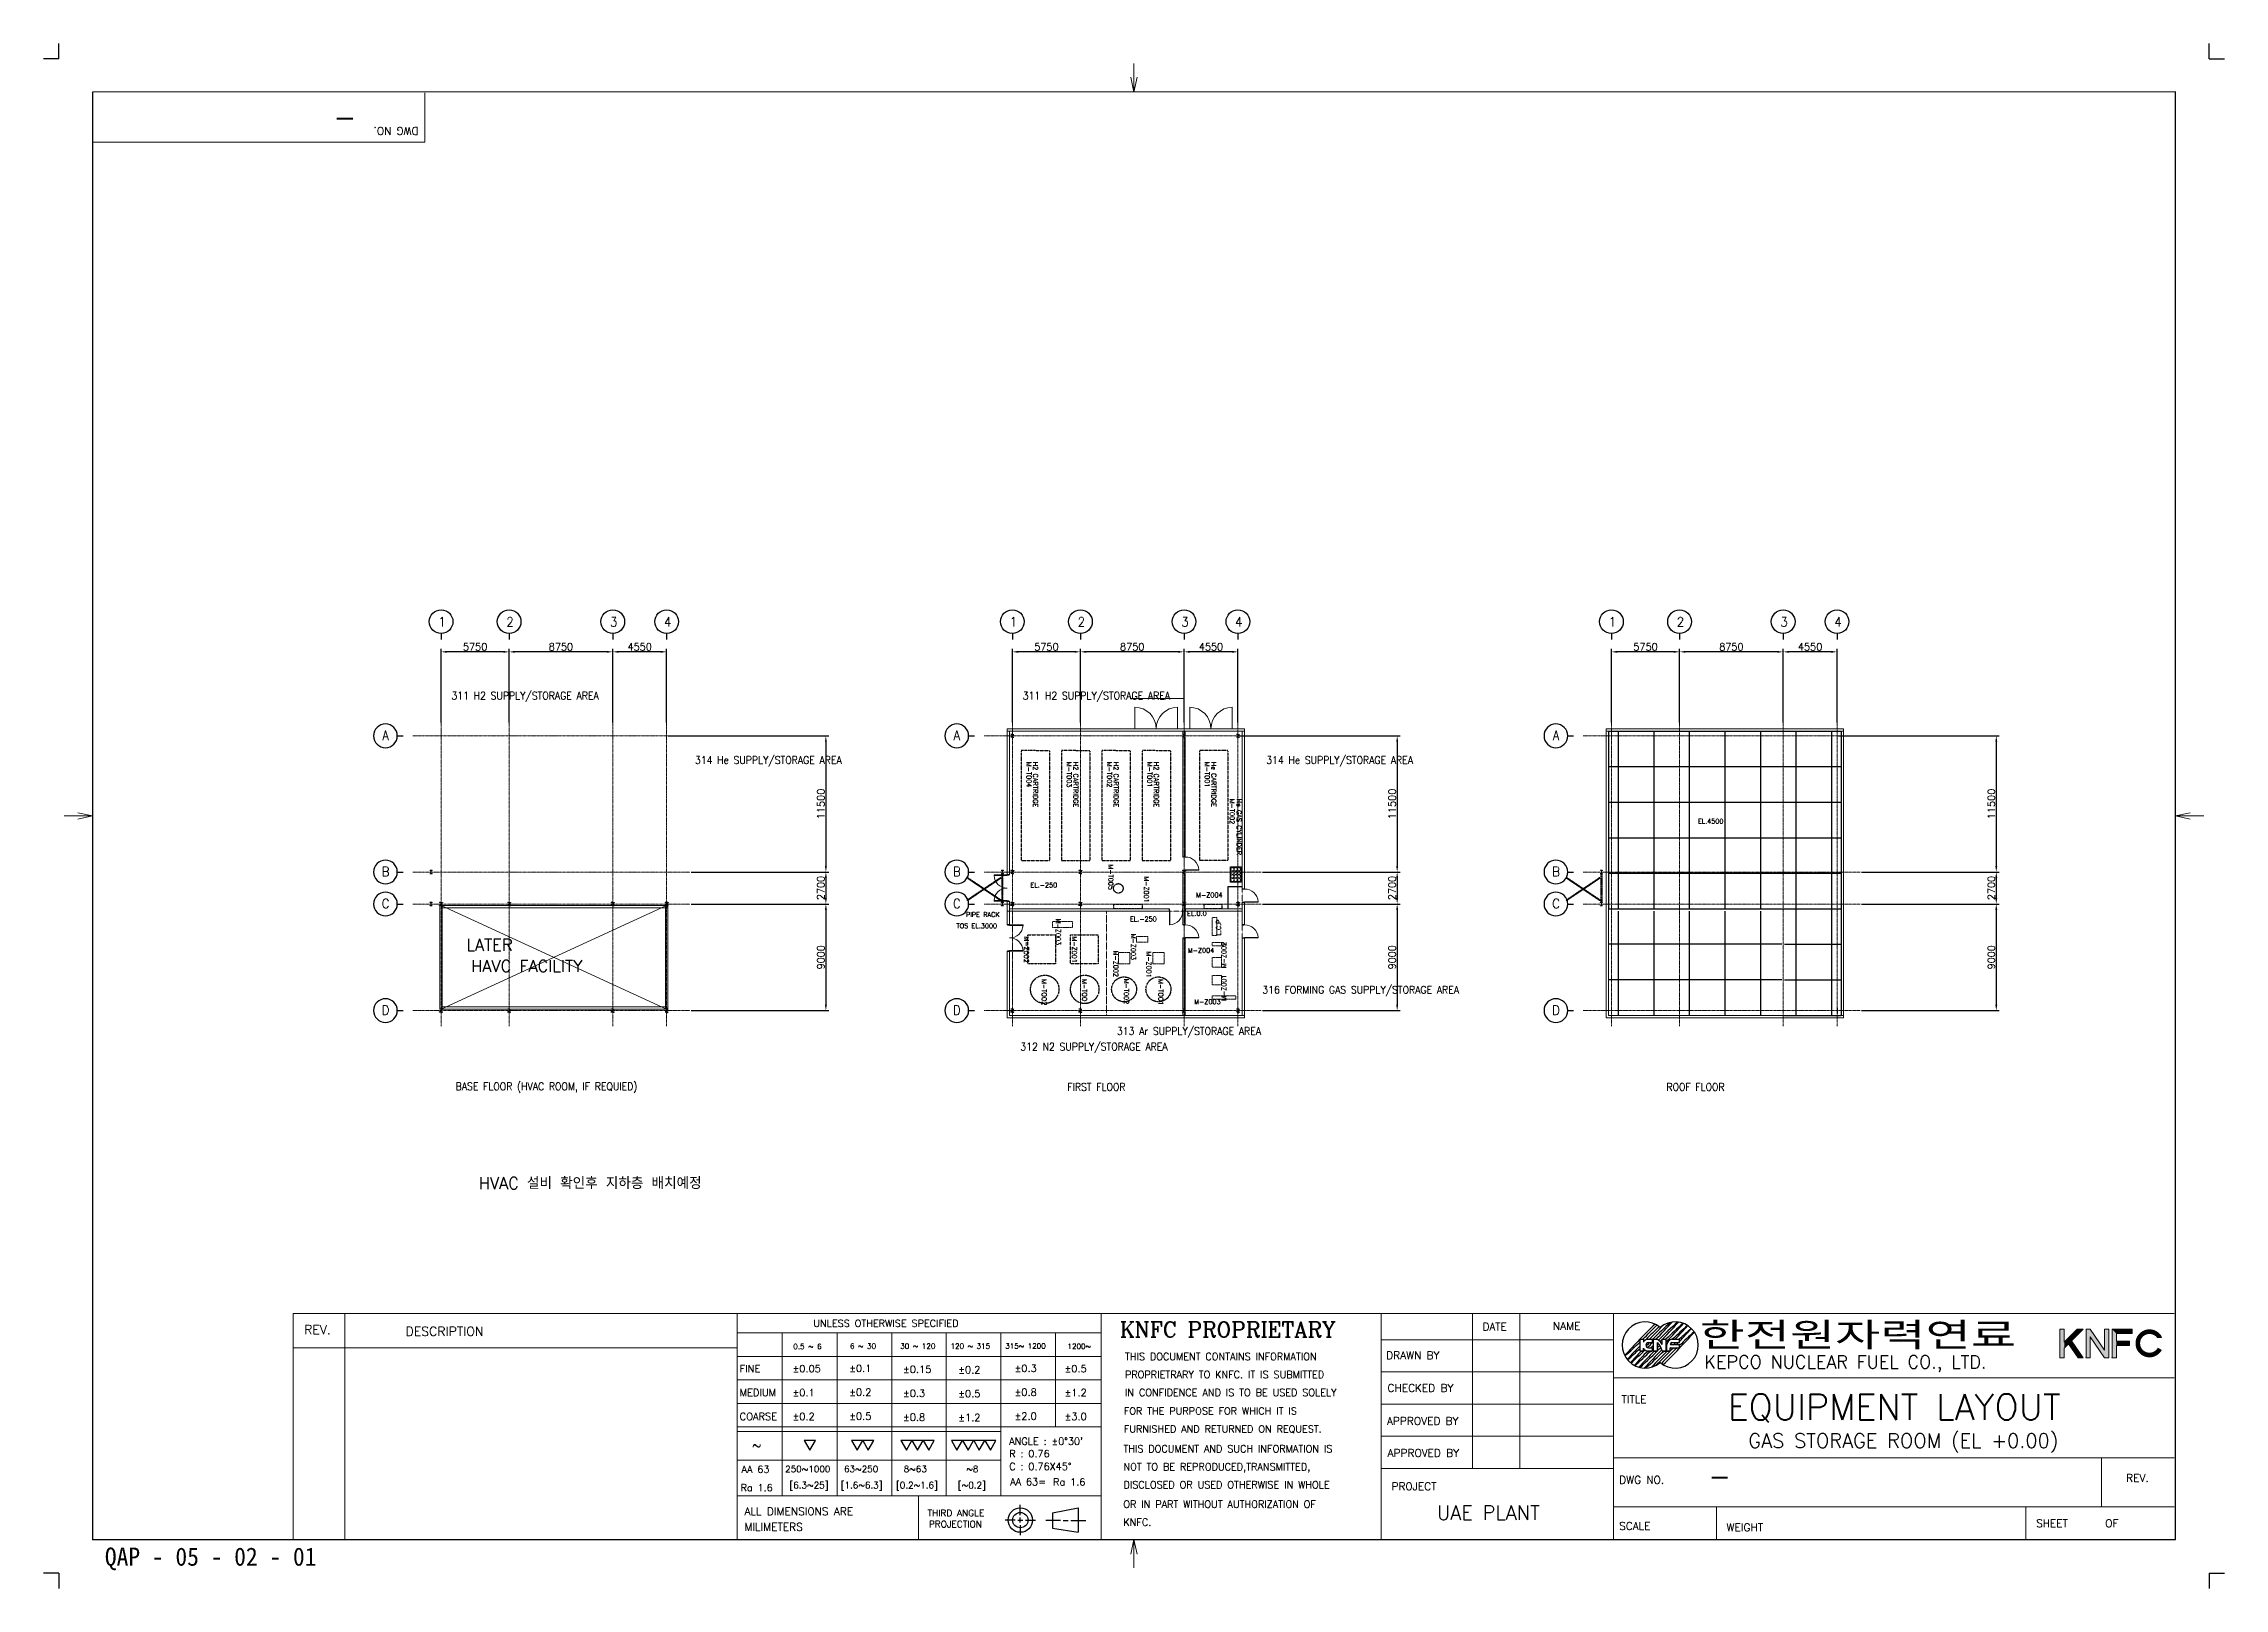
# Model space of a CAD drawing. Extents: x -59767 to 1106559, y -1290 to 1129522.
# Drawn here: x 217328 to 401502, y 999087 to 1129522 of the extents above; entities that cross this region are included whole.
import ezdxf
from ezdxf.enums import TextEntityAlignment as Align

# ---------------------------------------------------------------- set-up
doc = ezdxf.new("R2010")
doc.units = 0
for name, pattern in [('CENTER', [2, 1.25, -0.25, 0.25, -0.25]), ('HID', [3, 2, -1]), ('HIDDEN', [0.375, 0.25, -0.125]), ('MAT2', [15, 5, -1, 1, -1, 1, -1, 5]), ('PHANTOM', [2.5, 1.25, -0.25, 0.25, -0.25, 0.25, -0.25]), ('PHANTOMX2', [5, 2.5, -0.5, 0.5, -0.5, 0.5, -0.5])]:
    doc.linetypes.add(name, pattern=pattern)
doc.layers.get('0').update_dxf_attribs({"linetype": 'CONTINUOUS', "lineweight": 9})
doc.layers.get('Defpoints').update_dxf_attribs({"linetype": 'CONTINUOUS', "lineweight": 9})
for name, color, linetype in [('1', 2, 'CONTINUOUS'), ('15', 1, 'CONTINUOUS'), ('2', 4, 'CONTINUOUS'), ('7', 7, 'CONTINUOUS'), ('ELE', 7, 'CONTINUOUS'), ('HAND', 7, 'PHANTOM'), ('HATCH', 6, 'CONTINUOUS'), ('MARK', 2, 'MAT2'), ('SYMBOL', 7, 'CONTINUOUS'), ('Y', 2, 'CONTINUOUS')]:
    doc.layers.add(name, color=color, linetype=linetype)
for name, color, linetype, lineweight in [('CEN', 1, 'CENTER', 5), ('TEXT', 3, 'CONTINUOUS', 9), ('WALL', 7, 'CONTINUOUS', 9), ('WALL_200', 3, 'CONTINUOUS', 9), ('가상선', 252, 'PHANTOM', 9), ('외형선', 3, 'CONTINUOUS', 9), ('중간선', 5, 'CONTINUOUS', 9), ('치수선', 6, 'CONTINUOUS', 9)]:
    doc.layers.add(name, color=color, linetype=linetype, lineweight=lineweight)
doc.styles.add('ROMANC', font='romanc.shx', dxfattribs={"bigfont": 'whtgtxt.shx'})
doc.styles.add('ROMANS', font='romans.shx', dxfattribs={"bigfont": 'whgtxt.shx'})
doc.styles.add('ROMANT', font='ROMANT.SHX')
doc.styles.get("Standard").update_dxf_attribs({"font": 'romans.shx', "bigfont": 'whtgtxt.shx'})
doc.styles.add('굴림체', font='')
doc.styles.get('굴림체').set_extended_font_data('GulimChe')
doc.dimstyles.new('ISO-25', dxfattribs={"dimscale": 200, "dimtxt": 3, "dimasz": 2.5, "dimexe": 1.25, "dimexo": 0.625, "dimtad": 1, "dimdec": 0, "dimdsep": 46, "dimtxsty": 'Standard', "dimcen": 2.5, "dimadec": 0, "dimazin": 0, "dimtp": 0.1, "dimtm": 0.1, "dimtfac": 0.6, "dimtdec": 0, "dimtmove": 0, "dimatfit": 3, "dimfxl": 1, "dimtvp": 1, "dimtolj": 1, "dimarcsym": 0})

msp = doc.modelspace()

# ---------------------------------------------------------------- texts
at = {"layer": '1', "linetype": 'Continuous', "style": 'ROMANS'}
msp.add_text('DWG NO.', height=652.84, rotation=179.999979, dxfattribs=at).set_placement((248988.4, 1122471))
at = {"layer": '1', "linetype": 'Continuous'}
for s, height, style, p in [('REV.', 771.07, 'ROMANS', (239335.3, 1020549.5)), ('DESCRIPTION', 771.075, 'ROMANS', (247900.4, 1020401.3)), ('UNLESS OTHERWISE SPECIFIED', 598.44, 'ROMANS', (282338.5, 1021167.3)), ('KNFC PROPRIETARY', 1305.687, 'ROMANC', (308225.3, 1020291.1)), ('DATE', 652.84, 'ROMANS', (338839.1, 1020859.9)), ('NAME', 652.84, 'ROMANS', (344794.6, 1020913.9)), ('0.5 ~ 6', 443.39, 'ROMANS', (280641.2, 1019295.5)), ('6 ~ 30', 443.39, 'ROMANS', (285427.1, 1019325.4)), ('30 ~ 120', 443.39, 'ROMANS', (289674.6, 1019325.4)), ('120 ~ 315', 443.39, 'ROMANS', (293922.1, 1019325.4)), ('315~ 1200', 443.39, 'ROMANS', (298539.5, 1019332)), ('1200~ ', 443.39, 'ROMANS', (303800.5, 1019302.1)), ('THIS DOCUMENT CONTAINS INFORMATION', 598.44, 'ROMANS', (308652, 1018366.6)), ('DRAWN BY', 652.84, 'ROMANS', (330718.6, 1018446.4)), ('KEPCO NUCLEAR FUEL CO., LTD.', 1088.072, 'ROMANT', (357583.8, 1017664.8)), ('FINE', 609.66, 'ROMANS', (276111.7, 1017333.6)), ('%%P0.05', 609.66, 'ROMANS', (280569.4, 1017333.6)), ('%%P0.1', 609.66, 'ROMANS', (285355.4, 1017363.5)), ('%%P0.15', 609.66, 'ROMANS', (289902, 1017273.9)), ('%%P0.2', 609.66, 'ROMANS', (294568.3, 1017244)), ('%%P0.3', 609.66, 'ROMANS', (299324.3, 1017363.5)), ('%%P0.5', 609.66, 'ROMANS', (303541.9, 1017333.6)), ('PROPRIETRARY TO KNFC. IT IS SUBMITTED', 598.44, 'ROMANS', (308652, 1016846.6)), ('MEDIUM', 609.66, 'ROMANS', (276111.7, 1015314.8)), ('%%P0.1', 609.66, 'ROMANS', (280569.4, 1015314.8)), ('%%P0.2', 609.66, 'ROMANS', (285355.4, 1015344.7)), ('%%P0.3', 609.66, 'ROMANS', (289902, 1015255)), ('%%P0.5', 609.66, 'ROMANS', (294568.3, 1015225.2)), ('%%P0.8', 609.66, 'ROMANS', (299324.3, 1015344.7)), ('%%P1.2', 609.66, 'ROMANS', (303541.9, 1015314.8)), ('IN CONFIDENCE AND IS TO BE USED SOLELY', 598.44, 'ROMANS', (308652, 1015326.5)), ('CHECKED BY', 652.84, 'ROMANS', (330825.1, 1015681.2)), ('TITLE', 652.84, 'ROMANS', (350582.2, 1014718)), ('COARSE', 609.66, 'ROMANS', (276111.7, 1013296)), ('%%P0.2', 609.66, 'ROMANS', (280569.4, 1013296)), ('%%P0.5', 609.66, 'ROMANS', (285355.4, 1013325.8)), ('%%P0.8', 609.66, 'ROMANS', (289902, 1013236.2)), ('%%P1.2', 609.66, 'ROMANS', (294568.3, 1013206.3)), ('%%P2.0', 609.66, 'ROMANS', (299324.3, 1013325.8)), ('%%P3.0', 609.66, 'ROMANS', (303541.9, 1013296)), ('FOR THE PURPOSE FOR WHICH IT IS', 598.44, 'ROMANS', (308553.3, 1013767.2)), ('APPROVED BY', 652.843, 'ROMANS', (330782.5, 1012896.3)), ('~', 771.1, 'ROMANS', (277156.5, 1010782.5)), ("ANGLE : %%P0%%D30'", 598.44, 'ROMANS', (298880.1, 1011215)), ('THIS DOCUMENT AND SUCH INFORMATION IS', 598.44, 'ROMANS', (308526.5, 1010573.1)), ('FURNISHED AND RETURNED ON REQUEST.', 598.44, 'ROMANS', (308553.3, 1012247.2)), ('AA 63', 598.44, 'ROMANS', (276275.2, 1008834.5)), ('C : 0.76X45%%D', 598.44, 'ROMANS', (298880.1, 1009080.4)), ('R : 0.76', 598.44, 'ROMANS', (298880.1, 1010167.9)), ('NOT TO BE REPRODUCED,TRANSMITTED,', 598.44, 'ROMANS', (308526.5, 1009053.1)), ('APPROVED BY', 652.843, 'ROMANS', (330830.5, 1010192.8)), ('Ra 1.6', 598.44, 'ROMANS', (276191.5, 1007288.8)), ('AA 63=', 598.44, 'ROMANS', (298960.7, 1007787.3)), ('Ra 1.6', 598.44, 'ROMANS', (302584.1, 1007772.1)), ('DISCLOSED OR USED OTHERWISE IN WHOLE', 598.44, 'ROMANS', (308526.5, 1007533)), ('PROJECT', 652.84, 'ROMANS', (331157.3, 1007369.8)), ('DWG NO.', 652.84, 'ROMANS', (350390.5, 1007924.6)), ('REV.', 652.84, 'ROMANS', (393215.8, 1008091.8)), ('ALL DIMENSIONS ARE', 652.843, 'ROMANS', (276512.1, 1005264.1)), ('THIRD ANGLE', 556.887, 'ROMANS', (291973.8, 1005173)), ('OR IN PART WITHOUT AUTHORIZATION OF', 598.44, 'ROMANS', (308514.8, 1005897)), ('UAE PLANT', 1200, 'ROMANS', (334997, 1004882.5)), ('MILIMETERS', 652.84, 'ROMANS', (276512.1, 1003954.9)), ('PROJECTION', 556.89, 'ROMANS', (292092.3, 1004236.7)), ('KNFC.', 598.44, 'ROMANS', (308514.8, 1004377)), ('SCALE', 652.84, 'ROMANS', (350384.8, 1004029.4)), ('WEIGHT', 652.84, 'ROMANS', (359467.1, 1003908.1)), ('SHEET      OF', 652.843, 'ROMANS', (385597, 1004260.8))]:
    msp.add_text(s, height=height, dxfattribs=dict(at, style=style)).set_placement(p)
at = {"layer": '1', "style": '굴림체', "width": 1.5}
msp.add_text('한전원자력연료', height=2027.76, dxfattribs=at).set_placement((357183.8, 1019499.3))
at = {"layer": '1'}
for s, height, style, p in [('250~1000', 544.04, 'ROMANS', (279952.3, 1008895.3)), ('63~250', 544.04, 'ROMANS', (284926.9, 1008895.3)), ('8~63', 544.04, 'ROMANS', (289961, 1008895.3)), ('~8', 544.04, 'ROMANS', (295248, 1008895.3)), ('[6.3~25]', 544.04, 'ROMANS', (280312.1, 1007531.9)), ('[1.6~6.3]', 544.04, 'ROMANS', (284640.6, 1007531.9)), ('[0.2~1.6]', 544.04, 'ROMANS', (289311.9, 1007531.9)), ('[~0.2]', 544.04, 'ROMANS', (294531.4, 1007531.9)), ('QAP - 05 - 02 - 01', 1536.181, '굴림체', (222502.2, 1001000.9))]:
    msp.add_text(s, height=height, dxfattribs=dict(at, style=style)).set_placement(p)
at = {"layer": 'TEXT', "color": 7, "style": 'ROMANS', "width": 0.9}
for s, p in [('1', (250974.2, 1080698.8)), ('2', (256724.2, 1080698.8)), ('3', (265474.2, 1080698.8)), ('4', (270024.2, 1080698.8)), ('1', (299222.5, 1080698.8)), ('2', (304972.5, 1080698.8)), ('3', (313722.5, 1080698.8)), ('4', (318272.5, 1080698.8)), ('1', (349819.7, 1080698.8)), ('2', (355569.7, 1080698.8)), ('3', (364319.7, 1080698.8)), ('4', (368869.7, 1080698.8)), ('A', (246211.9, 1071112.9)), ('A', (294460.2, 1071112.9)), ('A', (345057.3, 1071112.9)), ('B', (246211.9, 1059612.9)), ('B', (294460.2, 1059612.9)), ('B', (345057.3, 1059612.9)), ('C', (246211.9, 1056912.9)), ('C', (294460.2, 1056912.9)), ('C', (345057.3, 1056912.9)), ('D', (246211.9, 1047912.7)), ('D', (294460.2, 1047912.7)), ('D', (345057.3, 1047912.7))]:
    msp.add_text(s, height=800, dxfattribs=at).set_placement(p, align=Align.MIDDLE)
at = {"layer": 'TEXT', "lineweight": 9}
for s, p in [('M-T004', (300347.8, 1068883.6)), ('H2 CARTRIDGE', (300899.2, 1068883.6)), ('M-T003', (303747.8, 1068883.6)), ('H2 CARTRIDGE', (304299.2, 1068883.6)), ('M-T002', (307147.8, 1068883.6)), ('H2 CARTRIDGE', (307699.2, 1068883.6)), ('M-T001', (310547.8, 1068883.6)), ('H2 CARTRIDGE', (311099.2, 1068883.6)), ('M-T001', (315405.3, 1068883.6)), ('He CARTRIDGE', (315956.7, 1068883.6)), ('M-T002', (317504.2, 1065769.9)), ('He GAS CYLINDER', (318088.6, 1065769.9)), ('M-T005', (307257.8, 1060221.3)), ('M-Z001', (310260.2, 1059215)), ('M-Z003', (302825.3, 1055633.8)), ('M-Z002', (300130.9, 1054135.6)), ('M-Z001', (304180.6, 1054135.6)), ('M-Z003', (309167.7, 1054371)), ('M-Z002', (307688.1, 1052939.7)), ('M-Z001', (310478.4, 1052872.9)), ('M-TOO2', (301639.4, 1050542.4)), ('M-TOO1', (305045.6, 1050542.4)), ('M-T002', (308578.8, 1050573.3)), ('M-TOO1', (311478.8, 1050542.2))]:
    msp.add_text(s, height=400, rotation=270, dxfattribs=at).set_placement(p)
for s, p in [('EL.4500', (357038.1, 1063541.4)), ('EL.-250', (300662.4, 1058155.4)), ('M-Z004', (314666.6, 1057312)), ('PIPE RACK', (295224.4, 1055663)), ('EL.-250', (309072.1, 1055287.2)), ('EL.0.0', (313902.5, 1055751.6)), ('TOS EL.3000', (294421.6, 1054707.4)), ('M-Z004', (313964.1, 1052639)), ('M-Z003', (314501.5, 1048303.2))]:
    msp.add_text(s, height=400, dxfattribs=at).set_placement(p, align=Align.BOTTOM_LEFT)
for s, p in [('L.C.P', (316880.1, 1054204.7)), ('M-Z002', (317330.2, 1051441.3)), ('M-Z001', (317330.2, 1048686.8))]:
    msp.add_text(s, height=400, rotation=90, dxfattribs=at).set_placement(p, align=Align.BOTTOM_LEFT)
at = {"layer": 'TEXT'}
for s, p in [('LATER', (254980.9, 1053422.7)), ('HAVC FACILITY', (258124.4, 1051635.1)), ('HVAC 설비 확인후 지하층 배치예정', (263490.7, 1033355.5))]:
    msp.add_text(s, height=1000, dxfattribs=at).set_placement(p, align=Align.MIDDLE)
at = {"layer": 'TEXT', "color": 2}
msp.add_text('GAS STORAGE ROOM (EL +0.00)', height=1200, dxfattribs=at).set_placement((374385.3, 1011476.8), align=Align.MIDDLE)
at = {"layer": 'TEXT', "color": 2, "insert": (359549.1, 1015496.8), "char_height": 2172.377, "attachment_point": 1, "style": 'ROMANS'}
msp.add_mtext_dynamic_manual_height_columns('{\\C2;EQUIPMENT LAYOUT}', width=35001.154, gutter_width=20, heights=[-2379.3], dxfattribs=at)
at = {"layer": 'Y', "linetype": 'Continuous', "style": 'ROMANS', "width": 0.9}
for s, p in [('311 H2 SUPPLY/STORAGE AREA', (257990.6, 1074421.3)), ('311 H2 SUPPLY/STORAGE AREA', (306238.9, 1074421.3)), ('314 He SUPPLY/STORAGE AREA', (278531.5, 1068980.6)), ('314 He SUPPLY/STORAGE AREA', (326779.8, 1068980.6)), ('316 FORMING GAS SUPPLY/STORAGE AREA', (328558.2, 1049583.9)), ('313 Ar SUPPLY/STORAGE AREA', (314057.7, 1046097.4)), ('312 N2 SUPPLY/STORAGE AREA', (306034.6, 1044781.9)), ('BASE FLOOR (HVAC ROOM, IF REQUIED)', (259801.3, 1041428.5)), ('FIRST FLOOR', (306238.9, 1041428.5)), ('ROOF FLOOR', (356836, 1041428.5))]:
    msp.add_text(s, height=640, dxfattribs=at).set_placement(p, align=Align.MIDDLE)
at = {"layer": '외형선', "insert": (243728.5, 1122187.3), "char_height": 1737.9, "attachment_point": 1, "rotation": 180, "style": 'ROMANS'}
msp.add_mtext_dynamic_manual_height_columns('{\\C2;-}', width=364.69, gutter_width=20, heights=[-1737.9], dxfattribs=at)
at = {"layer": '외형선', "insert": (357912, 1009438.7), "char_height": 1737.9, "attachment_point": 1, "style": 'ROMANS'}
msp.add_mtext_dynamic_manual_height_columns('{\\C2;-}', width=304.93, gutter_width=20, heights=[-1737.9], dxfattribs=at)

# ---------------------------------------------------------------- blocks, each defined once
blk = doc.blocks.new('H25')
at = {"color": 3}
for p, q in [((-125, 0), (-125, 125)), ((-125, 125), (-111, 125)), ((-125, 0), (-125, -125)), ((-111, 21), (-111, 125)), ((-95, 5), (0, 5)), ((95, 5), (0, 5)), ((111, 21), (111, 125)), ((125, 125), (111, 125)), ((125, 0), (125, 125)), ((125, 0), (125, -125)), ((-125, -125), (-111, -125)), ((-111, -21), (-111, -125)), ((-95, -5), (0, -5)), ((95, -5), (0, -5)), ((111, -21), (111, -125)), ((125, -125), (111, -125))]:
    blk.add_line(p, q, dxfattribs=at)
for centre, start, end in [((-95, 21), 180, 270), ((95, 21), 270, 0), ((-95, -21), 90, 180), ((95, -21), 0, 90)]:
    blk.add_arc(centre, 16, start, end, dxfattribs=at)
blk = doc.blocks.new('BUBBLE')
blk.add_line((0, -600), (0, -900))
blk.add_circle((0, 0), 600)
blk = doc.blocks.new('*D340')
at = {"layer": 'Defpoints', "color": 0}
for p in [(299143, 1078166), (299143, 1072074), (304893, 1072074)]:
    blk.add_point(p, dxfattribs=at)
at = {"layer": '치수선', "color": 0, "lineweight": -2}
for p, q in [((299143, 1072199), (299143, 1078416)), ((304393, 1078166), (299643, 1078166)), ((304893, 1072199), (304893, 1078416))]:
    blk.add_line(p, q, dxfattribs=at)
at = {"layer": '치수선', "color": 0}
for points in [[(299643, 1078250), (299643, 1078083), (299143, 1078166)], [(304393, 1078083), (304393, 1078250), (304893, 1078166)]]:
    blk.add_solid(points, dxfattribs=at)
at = {"layer": '치수선', "color": 0, "insert": (302018, 1078591), "char_height": 600, "attachment_point": 5}
blk.add_mtext('\\A1;5750', dxfattribs=at)
blk = doc.blocks.new('*D341')
at = {"layer": 'Defpoints', "color": 0}
for p in [(304893, 1078166), (304893, 1072074), (313643, 1072074)]:
    blk.add_point(p, dxfattribs=at)
at = {"layer": '치수선', "color": 0, "lineweight": -2}
for p, q in [((304893, 1072199), (304893, 1078416)), ((313143, 1078166), (305393, 1078166)), ((313643, 1072199), (313643, 1078416))]:
    blk.add_line(p, q, dxfattribs=at)
at = {"layer": '치수선', "color": 0}
for points in [[(305393, 1078250), (305393, 1078083), (304893, 1078166)], [(313143, 1078083), (313143, 1078250), (313643, 1078166)]]:
    blk.add_solid(points, dxfattribs=at)
at = {"layer": '치수선', "color": 0, "insert": (309268, 1078591), "char_height": 600, "attachment_point": 5}
blk.add_mtext('\\A1;8750', dxfattribs=at)
blk = doc.blocks.new('*D342')
at = {"layer": 'Defpoints', "color": 0}
for p in [(313643, 1078166), (313643, 1072074), (318193, 1072074)]:
    blk.add_point(p, dxfattribs=at)
at = {"layer": '치수선', "color": 0, "lineweight": -2}
for p, q in [((313643, 1072199), (313643, 1078416)), ((317693, 1078166), (314143, 1078166)), ((318193, 1072199), (318193, 1078416))]:
    blk.add_line(p, q, dxfattribs=at)
at = {"layer": '치수선', "color": 0}
for points in [[(314143, 1078250), (314143, 1078083), (313643, 1078166)], [(317693, 1078083), (317693, 1078250), (318193, 1078166)]]:
    blk.add_solid(points, dxfattribs=at)
at = {"layer": '치수선', "color": 0, "insert": (315918, 1078591), "char_height": 600, "attachment_point": 5}
blk.add_mtext('\\A1;4550', dxfattribs=at)
blk = doc.blocks.new('*D343')
at = {"layer": 'Defpoints', "color": 0}
for p in [(318198, 1071073), (320142, 1059574), (331642, 1059574)]:
    blk.add_point(p, dxfattribs=at)
at = {"layer": '치수선', "color": 0, "lineweight": -2}
for p, q in [((318323, 1071073), (331892, 1071073)), ((331642, 1070573), (331642, 1060074)), ((320267, 1059574), (331892, 1059574))]:
    blk.add_line(p, q, dxfattribs=at)
at = {"layer": '치수선', "color": 0}
for points in [[(331726, 1070573), (331559, 1070573), (331642, 1071073)], [(331559, 1060074), (331726, 1060074), (331642, 1059574)]]:
    blk.add_solid(points, dxfattribs=at)
at = {"layer": '치수선', "color": 0, "insert": (331217, 1065323), "char_height": 600, "attachment_point": 5, "rotation": 90}
blk.add_mtext('\\A1;11500', dxfattribs=at)
blk = doc.blocks.new('*D344')
at = {"layer": 'Defpoints', "color": 0}
for p in [(320142, 1059574), (320142, 1056874), (331642, 1056874)]:
    blk.add_point(p, dxfattribs=at)
at = {"layer": '치수선', "color": 0, "lineweight": -2}
for p, q in [((320267, 1059574), (331892, 1059574)), ((331642, 1059074), (331642, 1057374)), ((320267, 1056874), (331892, 1056874))]:
    blk.add_line(p, q, dxfattribs=at)
at = {"layer": '치수선', "color": 0}
for points in [[(331726, 1059074), (331559, 1059074), (331642, 1059574)], [(331559, 1057374), (331726, 1057374), (331642, 1056874)]]:
    blk.add_solid(points, dxfattribs=at)
at = {"layer": '치수선', "color": 0, "insert": (331217, 1058224), "char_height": 600, "attachment_point": 5, "rotation": 90}
blk.add_mtext('\\A1;2700', dxfattribs=at)
blk = doc.blocks.new('*D345')
at = {"layer": 'Defpoints', "color": 0}
for p in [(320142, 1056874), (320142, 1047873), (331642, 1047873)]:
    blk.add_point(p, dxfattribs=at)
at = {"layer": '치수선', "color": 0, "lineweight": -2}
for p, q in [((320267, 1056874), (331892, 1056874)), ((331642, 1056374), (331642, 1048373)), ((320267, 1047873), (331892, 1047873))]:
    blk.add_line(p, q, dxfattribs=at)
at = {"layer": '치수선', "color": 0}
for points in [[(331726, 1056374), (331559, 1056374), (331642, 1056874)], [(331559, 1048373), (331726, 1048373), (331642, 1047873)]]:
    blk.add_solid(points, dxfattribs=at)
at = {"layer": '치수선', "color": 0, "insert": (331217, 1052373), "char_height": 600, "attachment_point": 5, "rotation": 90}
blk.add_mtext('\\A1;9000', dxfattribs=at)
blk = doc.blocks.new('31')
blk.add_lwpolyline([(0, 0), (1.73, 3), (-1.73, 3)], close=True)
blk = doc.blocks.new('TEST1')
at = {"lineweight": 30}
for p, q in [((3.25, 1.04), (3.86, 1.04)), ((3.25, -1.1), (3.25, 1.04)), ((3.86, 1.04), (3.86, 0.52)), ((4.48, 1.04), (5.54, 1.04)), ((4.78, 0.43), (5.54, 0.43)), ((5.54, 0.43), (5.54, 1.04)), ((5.7, 1.04), (6.31, 1.04)), ((5.7, -1.11), (5.7, 1.03)), ((6.4, -1.11), (6.4, 0.43)), ((7.29, 1.04), (7.99, 1.04)), ((7.29, 0.12), (7.29, 1.04)), ((7.99, -1.1), (7.99, 1.04)), ((8.14, -1.1), (8.14, 0.12)), ((8.75, 0.12), (10.43, 0.12)), ((9.06, 1.04), (10.43, 1.04)), ((9.06, 0.43), (10.43, 0.43)), ((10.43, 0.43), (10.43, 1.04)), ((10.43, -0.49), (10.43, 0.12)), ((3.25, -1.1), (3.86, -1.1)), ((3.86, -1.1), (3.86, -0.58)), ((5.54, -1.1), (4.48, -1.1)), ((4.48, -1.1), (5.39, -1.1)), ((4.78, -0.49), (5.54, -0.49)), ((5.54, -1.1), (5.54, -0.49)), ((6.4, -1.1), (5.7, -1.1)), ((5.7, -1.1), (6.4, -1.1)), ((7.99, -1.1), (7.29, -1.1)), ((7.29, -1.1), (7.74, -1.1)), ((7.29, -1.1), (7.99, -1.1)), ((8.75, -1.1), (8.14, -1.1)), ((8.14, -1.1), (8.75, -1.1)), ((8.14, -1.1), (8.75, -1.1)), ((8.75, -0.49), (10.43, -0.49)), ((8.75, -1.1), (8.75, -0.49))]:
    blk.add_line(p, q, dxfattribs=at)
for p, q in [((3.86, -1.1), (3.25, -1.1)), ((6.31, -1.1), (6.4, -1.1))]:
    blk.add_line(p, q)
for centre, radius, start, end in [((4.2, 0), 4.2, 49.4584, 310.5416), ((87.12, -80.55), 115.36, 132.7964, 135.0048), ((-75.74, 82.31), 115.36, 315.2104, 317.3582), ((87.72, -81.14), 115.36, 132.3043, 134.6805), ((-75.14, 81.72), 115.36, 315.3296, 317.7507), ((9.65, 0), 4.2, 229.4584, 130.5416), ((85.94, -79.36), 115.36, 133.874, 137.817), ((-76.92, 83.5), 115.36, 312.1643, 314.0274), ((-76.92, 83.5), 115.36, 314.3739, 316.1808), ((86.53, -79.96), 115.36, 133.7708, 135.4371), ((87.12, -80.55), 115.36, 135.4167, 135.8503), ((-75.74, 82.31), 115.36, 314.1514, 314.7812), ((-76.33, 82.9), 115.36, 314.7937, 316.528), ((-75.74, 82.31), 115.36, 314.7958, 314.9024), ((-75.14, 81.72), 115.36, 314.9791, 315.0904), ((88.31, -81.74), 115.36, 134.6168, 134.6897), ((-72.77, 79.34), 115.36, 314.0522, 318.127), ((88.31, -81.74), 115.36, 132.0329, 134.1492), ((-74.55, 81.12), 115.36, 315.6822, 317.9877), ((88.9, -82.33), 115.36, 134.4343, 134.5406), ((-73.96, 80.53), 115.36, 315.8116, 316.0228), ((88.9, -82.33), 115.36, 131.8863, 133.7245), ((89.5, -82.92), 115.36, 133.7372, 133.9562), ((-73.96, 80.53), 115.36, 316.443, 318.1203), ((-73.36, 79.94), 115.36, 316.2212, 316.4309), ((89.5, -82.92), 115.36, 131.8346, 133.2965), ((-73.36, 79.94), 115.36, 316.5833, 318.1658), ((90.09, -83.52), 115.36, 131.8676, 133.671), ((86.53, -79.96), 115.36, 136.2106, 137.9077), ((-76.33, 82.9), 115.36, 312.0873, 313.619), ((87.12, -80.55), 115.36, 136.4723, 137.9111), ((-75.74, 82.31), 115.36, 312.0944, 313.816), ((87.72, -81.14), 115.36, 136.0645, 137.8303), ((-75.14, 81.72), 115.36, 312.1892, 314.1187), ((88.31, -81.74), 115.36, 135.6538, 137.657), ((-74.55, 81.12), 115.36, 312.3891, 315.0176), ((88.9, -82.33), 115.36, 135.0755, 137.3638), ((-73.96, 80.53), 115.36, 312.7425, 314.959), ((87.72, -81.14), 115.36, 135.3155, 135.6416), ((89.5, -82.92), 115.36, 134.8238, 136.8594), ((-75.14, 81.72), 115.36, 314.382, 314.4878), ((-73.36, 79.94), 115.36, 313.4685, 315.7994), ((88.31, -81.74), 115.36, 134.9315, 135.2383), ((90.09, -83.52), 115.36, 133.9688, 135.9824), ((-73.96, 80.53), 115.36, 315.262, 315.3698), ((89.5, -82.92), 115.36, 134.3917, 134.422)]:
    blk.add_arc(centre, radius, start, end)
for centre, radius, start, end in [((4.7, 0.15), 0.916, 104.4213, 156.3078), ((4.78, -0.03), 0.458, 90, 270), ((4.72, -1.5), 3.03, 32.2526, 56.381), ((4.48, -1.71), 2.87, 12.1793, 48.0482), ((9.06, 0.12), 0.916, 90, 180), ((9.06, 0.12), 0.305, 90, 180), ((4.7, -0.21), 0.916, 203.6922, 255.5787)]:
    blk.add_arc(centre, radius, start, end, dxfattribs=at)
at = {"lineweight": 30, "start_tangent": (0.995037, -0.099504), "end_tangent": (0.995037, -0.099504)}
blk.add_spline([(6.31, 1.04), (6.4, 1.03), (6.31, 1.04)], degree=3, dxfattribs=at)
blk = doc.blocks.new('*D346')
at = {"layer": 'Defpoints', "color": 0}
for p in [(349740, 1078166), (349740, 1072074), (355490, 1072074)]:
    blk.add_point(p, dxfattribs=at)
at = {"layer": '치수선', "color": 0, "lineweight": -2}
for p, q in [((349740, 1072199), (349740, 1078416)), ((354990, 1078166), (350240, 1078166)), ((355490, 1072199), (355490, 1078416))]:
    blk.add_line(p, q, dxfattribs=at)
at = {"layer": '치수선', "color": 0}
for points in [[(350240, 1078250), (350240, 1078083), (349740, 1078166)], [(354990, 1078083), (354990, 1078250), (355490, 1078166)]]:
    blk.add_solid(points, dxfattribs=at)
at = {"layer": '치수선', "color": 0, "insert": (352615, 1078591), "char_height": 600, "attachment_point": 5}
blk.add_mtext('\\A1;5750', dxfattribs=at)
blk = doc.blocks.new('*D347')
at = {"layer": 'Defpoints', "color": 0}
for p in [(355490, 1078166), (355490, 1072074), (364240, 1072074)]:
    blk.add_point(p, dxfattribs=at)
at = {"layer": '치수선', "color": 0, "lineweight": -2}
for p, q in [((355490, 1072199), (355490, 1078416)), ((363740, 1078166), (355990, 1078166)), ((364240, 1072199), (364240, 1078416))]:
    blk.add_line(p, q, dxfattribs=at)
at = {"layer": '치수선', "color": 0}
for points in [[(355990, 1078250), (355990, 1078083), (355490, 1078166)], [(363740, 1078083), (363740, 1078250), (364240, 1078166)]]:
    blk.add_solid(points, dxfattribs=at)
at = {"layer": '치수선', "color": 0, "insert": (359865, 1078591), "char_height": 600, "attachment_point": 5}
blk.add_mtext('\\A1;8750', dxfattribs=at)
blk = doc.blocks.new('*D348')
at = {"layer": 'Defpoints', "color": 0}
for p in [(364240, 1078166), (364240, 1072074), (368790, 1072074)]:
    blk.add_point(p, dxfattribs=at)
at = {"layer": '치수선', "color": 0, "lineweight": -2}
for p, q in [((364240, 1072199), (364240, 1078416)), ((368290, 1078166), (364740, 1078166)), ((368790, 1072199), (368790, 1078416))]:
    blk.add_line(p, q, dxfattribs=at)
at = {"layer": '치수선', "color": 0}
for points in [[(364740, 1078250), (364740, 1078083), (364240, 1078166)], [(368290, 1078083), (368290, 1078250), (368790, 1078166)]]:
    blk.add_solid(points, dxfattribs=at)
at = {"layer": '치수선', "color": 0, "insert": (366515, 1078591), "char_height": 600, "attachment_point": 5}
blk.add_mtext('\\A1;4550', dxfattribs=at)
blk = doc.blocks.new('*D349')
at = {"layer": 'Defpoints', "color": 0}
for p in [(368795, 1071073), (370739, 1059574), (382239, 1059574)]:
    blk.add_point(p, dxfattribs=at)
at = {"layer": '치수선', "color": 0, "lineweight": -2}
for p, q in [((368920, 1071073), (382489, 1071073)), ((382239, 1070573), (382239, 1060074)), ((370864, 1059574), (382489, 1059574))]:
    blk.add_line(p, q, dxfattribs=at)
at = {"layer": '치수선', "color": 0}
for points in [[(382323, 1070573), (382156, 1070573), (382239, 1071073)], [(382156, 1060074), (382323, 1060074), (382239, 1059574)]]:
    blk.add_solid(points, dxfattribs=at)
at = {"layer": '치수선', "color": 0, "insert": (381814, 1065323), "char_height": 600, "attachment_point": 5, "rotation": 90}
blk.add_mtext('\\A1;11500', dxfattribs=at)
blk = doc.blocks.new('*D350')
at = {"layer": 'Defpoints', "color": 0}
for p in [(370739, 1059574), (370739, 1056874), (382239, 1056874)]:
    blk.add_point(p, dxfattribs=at)
at = {"layer": '치수선', "color": 0, "lineweight": -2}
for p, q in [((370864, 1059574), (382489, 1059574)), ((382239, 1059074), (382239, 1057374)), ((370864, 1056874), (382489, 1056874))]:
    blk.add_line(p, q, dxfattribs=at)
at = {"layer": '치수선', "color": 0}
for points in [[(382323, 1059074), (382156, 1059074), (382239, 1059574)], [(382156, 1057374), (382323, 1057374), (382239, 1056874)]]:
    blk.add_solid(points, dxfattribs=at)
at = {"layer": '치수선', "color": 0, "insert": (381814, 1058224), "char_height": 600, "attachment_point": 5, "rotation": 90}
blk.add_mtext('\\A1;2700', dxfattribs=at)
blk = doc.blocks.new('*D351')
at = {"layer": 'Defpoints', "color": 0}
for p in [(370739, 1056874), (370739, 1047873), (382239, 1047873)]:
    blk.add_point(p, dxfattribs=at)
at = {"layer": '치수선', "color": 0, "lineweight": -2}
for p, q in [((370864, 1056874), (382489, 1056874)), ((382239, 1056374), (382239, 1048373)), ((370864, 1047873), (382489, 1047873))]:
    blk.add_line(p, q, dxfattribs=at)
at = {"layer": '치수선', "color": 0}
for points in [[(382323, 1056374), (382156, 1056374), (382239, 1056874)], [(382156, 1048373), (382323, 1048373), (382239, 1047873)]]:
    blk.add_solid(points, dxfattribs=at)
at = {"layer": '치수선', "color": 0, "insert": (381814, 1052373), "char_height": 600, "attachment_point": 5, "rotation": 90}
blk.add_mtext('\\A1;9000', dxfattribs=at)
blk = doc.blocks.new('*D352')
at = {"layer": 'Defpoints', "color": 0}
for p in [(250895, 1078166), (250895, 1072074), (256645, 1072074)]:
    blk.add_point(p, dxfattribs=at)
at = {"layer": '치수선', "color": 0, "lineweight": -2}
for p, q in [((250895, 1072199), (250895, 1078416)), ((256145, 1078166), (251395, 1078166)), ((256645, 1072199), (256645, 1078416))]:
    blk.add_line(p, q, dxfattribs=at)
at = {"layer": '치수선', "color": 0}
for points in [[(251395, 1078250), (251395, 1078083), (250895, 1078166)], [(256145, 1078083), (256145, 1078250), (256645, 1078166)]]:
    blk.add_solid(points, dxfattribs=at)
at = {"layer": '치수선', "color": 0, "insert": (253770, 1078591), "char_height": 600, "attachment_point": 5}
blk.add_mtext('\\A1;5750', dxfattribs=at)
blk = doc.blocks.new('*D353')
at = {"layer": 'Defpoints', "color": 0}
for p in [(256645, 1078166), (256645, 1072074), (265395, 1072074)]:
    blk.add_point(p, dxfattribs=at)
at = {"layer": '치수선', "color": 0, "lineweight": -2}
for p, q in [((256645, 1072199), (256645, 1078416)), ((264895, 1078166), (257145, 1078166)), ((265395, 1072199), (265395, 1078416))]:
    blk.add_line(p, q, dxfattribs=at)
at = {"layer": '치수선', "color": 0}
for points in [[(257145, 1078250), (257145, 1078083), (256645, 1078166)], [(264895, 1078083), (264895, 1078250), (265395, 1078166)]]:
    blk.add_solid(points, dxfattribs=at)
at = {"layer": '치수선', "color": 0, "insert": (261020, 1078591), "char_height": 600, "attachment_point": 5}
blk.add_mtext('\\A1;8750', dxfattribs=at)
blk = doc.blocks.new('*D354')
at = {"layer": 'Defpoints', "color": 0}
for p in [(265395, 1078166), (265395, 1072074), (269945, 1072074)]:
    blk.add_point(p, dxfattribs=at)
at = {"layer": '치수선', "color": 0, "lineweight": -2}
for p, q in [((265395, 1072199), (265395, 1078416)), ((269445, 1078166), (265895, 1078166)), ((269945, 1072199), (269945, 1078416))]:
    blk.add_line(p, q, dxfattribs=at)
at = {"layer": '치수선', "color": 0}
for points in [[(265895, 1078250), (265895, 1078083), (265395, 1078166)], [(269445, 1078083), (269445, 1078250), (269945, 1078166)]]:
    blk.add_solid(points, dxfattribs=at)
at = {"layer": '치수선', "color": 0, "insert": (267670, 1078591), "char_height": 600, "attachment_point": 5}
blk.add_mtext('\\A1;4550', dxfattribs=at)
blk = doc.blocks.new('*D355')
at = {"layer": 'Defpoints', "color": 0}
for p in [(269950, 1071073), (271894, 1059574), (283394, 1059574)]:
    blk.add_point(p, dxfattribs=at)
at = {"layer": '치수선', "color": 0, "lineweight": -2}
for p, q in [((270075, 1071073), (283644, 1071073)), ((283394, 1070573), (283394, 1060074)), ((272019, 1059574), (283644, 1059574))]:
    blk.add_line(p, q, dxfattribs=at)
at = {"layer": '치수선', "color": 0}
for points in [[(283477, 1070573), (283311, 1070573), (283394, 1071073)], [(283311, 1060074), (283477, 1060074), (283394, 1059574)]]:
    blk.add_solid(points, dxfattribs=at)
at = {"layer": '치수선', "color": 0, "insert": (282969, 1065323), "char_height": 600, "attachment_point": 5, "rotation": 90}
blk.add_mtext('\\A1;11500', dxfattribs=at)
blk = doc.blocks.new('*D356')
at = {"layer": 'Defpoints', "color": 0}
for p in [(271894, 1059574), (271894, 1056874), (283394, 1056874)]:
    blk.add_point(p, dxfattribs=at)
at = {"layer": '치수선', "color": 0, "lineweight": -2}
for p, q in [((272019, 1059574), (283644, 1059574)), ((283394, 1059074), (283394, 1057374)), ((272019, 1056874), (283644, 1056874))]:
    blk.add_line(p, q, dxfattribs=at)
at = {"layer": '치수선', "color": 0}
for points in [[(283477, 1059074), (283311, 1059074), (283394, 1059574)], [(283311, 1057374), (283477, 1057374), (283394, 1056874)]]:
    blk.add_solid(points, dxfattribs=at)
at = {"layer": '치수선', "color": 0, "insert": (282969, 1058224), "char_height": 600, "attachment_point": 5, "rotation": 90}
blk.add_mtext('\\A1;2700', dxfattribs=at)
blk = doc.blocks.new('*D357')
at = {"layer": 'Defpoints', "color": 0}
for p in [(271894, 1056874), (271894, 1047873), (283394, 1047873)]:
    blk.add_point(p, dxfattribs=at)
at = {"layer": '치수선', "color": 0, "lineweight": -2}
for p, q in [((272019, 1056874), (283644, 1056874)), ((283394, 1056374), (283394, 1048373)), ((272019, 1047873), (283644, 1047873))]:
    blk.add_line(p, q, dxfattribs=at)
at = {"layer": '치수선', "color": 0}
for points in [[(283477, 1056374), (283311, 1056374), (283394, 1056874)], [(283311, 1048373), (283477, 1048373), (283394, 1047873)]]:
    blk.add_solid(points, dxfattribs=at)
at = {"layer": '치수선', "color": 0, "insert": (282969, 1052373), "char_height": 600, "attachment_point": 5, "rotation": 90}
blk.add_mtext('\\A1;9000', dxfattribs=at)

# ---------------------------------------------------------------- dimensions: what is measured, and where the dimension line sits
at = {"layer": '치수선'}
for base, p1, p2, picture, middle in [((250894.8, 1078166.3), (256644.8, 1072073.5), (250894.8, 1072073.5), '*D352', (253769.8, 1078591.3)), ((256644.8, 1078166.3), (265394.8, 1072073.5), (256644.8, 1072073.5), '*D353', (261019.8, 1078591.3)), ((265394.8, 1078166.3), (269944.8, 1072073.5), (265394.8, 1072073.5), '*D354', (267669.8, 1078591.3)), ((299143, 1078166.3), (304893, 1072073.5), (299143, 1072073.5), '*D340', (302018, 1078591.3)), ((304893, 1078166.3), (313643, 1072073.5), (304893, 1072073.5), '*D341', (309268, 1078591.3)), ((313643, 1078166.3), (318193, 1072073.5), (313643, 1072073.5), '*D342', (315918, 1078591.3)), ((349740.2, 1078166.3), (355490.2, 1072073.5), (349740.2, 1072073.5), '*D346', (352615.2, 1078591.3)), ((355490.2, 1078166.3), (364240.2, 1072073.5), (355490.2, 1072073.5), '*D347', (359865.2, 1078591.3)), ((364240.2, 1078166.3), (368790.2, 1072073.5), (364240.2, 1072073.5), '*D348', (366515.2, 1078591.3))]:
    dim = msp.add_linear_dim(base=base, p1=p1, p2=p2, dimstyle='ISO-25', dxfattribs=at)
    dim.commit()
    dim.dimension.update_dxf_attribs({"geometry": picture, "text_midpoint": middle})
for base, p1, p2, picture, middle in [((283394, 1059573.5), (269949.8, 1071073.4), (271893.5, 1059573.5), '*D355', (282969, 1065323.5)), ((331642.3, 1059573.5), (318198, 1071073.4), (320141.8, 1059573.5), '*D343', (331217.3, 1065323.5)), ((382239.4, 1059573.5), (368795.2, 1071073.4), (370739, 1059573.5), '*D349', (381814.4, 1065323.5)), ((283394, 1056873.5), (271893.5, 1059573.5), (271893.5, 1056873.5), '*D356', (282969, 1058223.5)), ((331642.3, 1056873.5), (320141.8, 1059573.5), (320141.8, 1056873.5), '*D344', (331217.3, 1058223.5)), ((382239.4, 1056873.5), (370739, 1059573.5), (370739, 1056873.5), '*D350', (381814.4, 1058223.5)), ((283394, 1047873.4), (271893.5, 1056873.5), (271893.5, 1047873.4), '*D357', (282969, 1052373.5)), ((331642.3, 1047873.4), (320141.8, 1056873.5), (320141.8, 1047873.4), '*D345', (331217.3, 1052373.5)), ((382239.4, 1047873.4), (370739, 1056873.5), (370739, 1047873.4), '*D351', (381814.4, 1052373.5))]:
    dim = msp.add_linear_dim(base=base, p1=p1, p2=p2, angle=90, dimstyle='ISO-25', dxfattribs=at)
    dim.commit()
    dim.dimension.update_dxf_attribs({"geometry": picture, "text_midpoint": middle})

# ---------------------------------------------------------------- linework, layer by layer
for p, q in [((309415.4, 1125430.7), (309415.4, 1127834.1)), ((221457.6, 1064304.8), (219054.2, 1064304.8)), ((397373.2, 1064304.8), (399776.7, 1064304.8)), ((275894.7, 1009910.7), (298169.2, 1009910.7)), ((309415.4, 1003216.7), (309415.4, 1000813.3))]:
    msp.add_line(p, q)
at = {"linetype": 'Continuous'}
for p, q in [((249512.1, 1125378), (249512.1, 1121215.3)), ((309415.4, 1125430.7), (309156.7, 1126676.8)), ((309415.4, 1125430.7), (309674.2, 1126676.8)), ((221457.6, 1121215.3), (249512.1, 1121215.3)), ((221457.6, 1064304.8), (220211.5, 1064563.5)), ((397373.2, 1064304.8), (398619.4, 1064563.5)), ((221457.6, 1064304.8), (220211.5, 1064046)), ((397373.2, 1064304.8), (398619.4, 1064046)), ((238404, 1022294.8), (238404, 1003253.5)), ((238404, 1022294.8), (397259.8, 1022294.8)), ((242756.2, 1022294.8), (242756.2, 1003253.5)), ((275894.7, 1022294.8), (275894.7, 1003253.5)), ((306640.4, 1022294.8), (306640.4, 1003253.5)), ((330298.3, 1022294.8), (330298.3, 1003253.5)), ((337997.1, 1022294.8), (337997.1, 1009214.5)), ((341996.1, 1022294.8), (341996.1, 1009214.5)), ((349917.9, 1022294.8), (349917.9, 1003253.5)), ((275894.7, 1020654), (306640.4, 1020654)), ((279709.2, 1020654), (279709.2, 1006909.1)), ((284343.6, 1020654), (284343.6, 1006909.1)), ((288952.1, 1020654), (288952.1, 1006909.1)), ((293560.7, 1020654), (293560.7, 1006909.1)), ((298169.2, 1020654), (298169.2, 1006909.1)), ((302777.8, 1020654), (302777.8, 1012727.3)), ((387612.6, 1020966.8), (387612.6, 1018567.9)), ((387612.6, 1020966.8), (387972.4, 1020966.8)), ((387972.4, 1020966.8), (387972.4, 1019880.1)), ((387972.4, 1019880.1), (389059.2, 1020966.8)), ((388591.7, 1019990.4), (389568, 1020966.8)), ((389059.2, 1020966.8), (389568, 1020966.8)), ((238404, 1019393.7), (275894.7, 1019393.7)), ((275894.7, 1018672.3), (306640.4, 1018672.3)), ((330298.3, 1020079.8), (349917.9, 1020079.8)), ((387612.6, 1018567.9), (387972.4, 1018567.9)), ((387972.4, 1019371.2), (388333.3, 1019732.1)), ((387972.4, 1019371.2), (387972.4, 1018567.9)), ((388333.3, 1019732.1), (389148.4, 1018567.9)), ((388591.7, 1019990.4), (389587.7, 1018567.9)), ((389148.4, 1018567.9), (389587.7, 1018567.9)), ((275894.7, 1016690.6), (306640.4, 1016690.6)), ((330298.3, 1017363.5), (349917.9, 1017363.5)), ((349917.9, 1016854.4), (397259.8, 1016854.4)), ((275894.7, 1014709), (306640.4, 1014709)), ((330298.3, 1014647.2), (349917.9, 1014647.2)), ((275894.7, 1012727.3), (306640.4, 1012727.3)), ((275894.7, 1012337), (298169.2, 1012337)), ((330298.3, 1011930.8), (349917.9, 1011930.8)), ((349917.9, 1010108.4), (397259.8, 1010108.4)), ((391122.1, 1010108.4), (391122.1, 1005973.7)), ((330298.3, 1009214.5), (349917.9, 1009214.5)), ((275894.7, 1006909.1), (306640.4, 1006909.1)), ((291225.3, 1006909.1), (291225.3, 1003253.5)), ((349917.9, 1005973.7), (397259.8, 1005973.7)), ((358622.5, 1005973.7), (358622.5, 1003253.5)), ((384736.2, 1005973.7), (384736.2, 1003253.5)), ((309415.4, 1003216.7), (309156.7, 1001970.5)), ((309415.4, 1003216.7), (309674.2, 1001970.5))]:
    msp.add_line(p, q, dxfattribs=at)
at = {"color": 6, "linetype": 'PHANTOMX2'}
for p, q in [((309629.1, 1054141.4), (309629.1, 1053641.4)), ((309629.1, 1054141.4), (310579.1, 1054141.4)), ((309629.1, 1053641.4), (310579.1, 1053641.4)), ((310579.1, 1054141.4), (310579.1, 1053641.4)), ((308103.8, 1052291.4), (308103.8, 1052766.4)), ((309053.8, 1052766.4), (308103.8, 1052766.4)), ((308103.8, 1052291.4), (308103.8, 1051816.4)), ((309053.8, 1051816.4), (308103.8, 1051816.4)), ((309053.8, 1052291.4), (309053.8, 1052766.4)), ((309053.8, 1052291.4), (309053.8, 1051816.4)), ((311003.8, 1052291.4), (311003.8, 1052766.4)), ((311003.8, 1052766.4), (311953.8, 1052766.4)), ((311003.8, 1052291.4), (311003.8, 1051816.4)), ((311003.8, 1051816.4), (311953.8, 1051816.4)), ((311953.8, 1052291.4), (311953.8, 1052766.4)), ((311953.8, 1052291.4), (311953.8, 1051816.4))]:
    msp.add_line(p, q, dxfattribs=at)
at = {"color": 7, "linetype": 'Continuous'}
for p, q in [((389818, 1020966.8), (389818, 1018567.9)), ((389818, 1020966.8), (390177.8, 1020966.8)), ((391377.3, 1019206.9), (390177.8, 1020966.8)), ((390177.8, 1020327.9), (390177.8, 1018567.9)), ((390177.8, 1020327.9), (391377.3, 1018567.9)), ((391377.3, 1020966.8), (391377.3, 1019206.9)), ((391377.3, 1020966.8), (391737.1, 1020966.8)), ((391737.1, 1020966.8), (391737.1, 1018567.9)), ((392023.4, 1020966.8), (393701.7, 1020966.8)), ((392023.4, 1020966.8), (392023.4, 1018567.9)), ((392383.3, 1020607), (393701.7, 1020607)), ((392383.3, 1020607), (392383.3, 1019959.3)), ((393701.7, 1020966.8), (393701.7, 1020607)), ((389818, 1018567.9), (390177.8, 1018567.9)), ((391377.3, 1018567.9), (391737.1, 1018567.9)), ((392023.4, 1018567.9), (392383.3, 1018567.9)), ((392383.3, 1019959.3), (393490.9, 1019959.3)), ((392383.3, 1019599.4), (393490.9, 1019599.4)), ((392383.3, 1019599.4), (392383.3, 1018567.9)), ((393490.9, 1019959.3), (393490.9, 1019599.4))]:
    msp.add_line(p, q, dxfattribs=at)
at = {"color": 6, "linetype": 'PHANTOMX2'}
for points in [[(304218.8, 1055404), (304218.8, 1054904), (302518.8, 1054904), (302518.8, 1055404)], [(316004.5, 1055726.8), (316404.5, 1055726.8), (316404.5, 1054226.8), (316004.5, 1054226.8)], [(317004.5, 1053334.6), (317004.5, 1053634.6), (316004.5, 1053634.6), (316004.5, 1053334.6)], [(316804.5, 1052346.1), (316804.5, 1051546.1), (316004.5, 1051546.1), (316004.5, 1052346.1)], [(316804.5, 1050846.1), (316804.5, 1050046.1), (316004.5, 1050046.1), (316004.5, 1050846.1)], [(318004.5, 1048831.5), (318004.5, 1049131.5), (316004.5, 1049131.5), (316004.5, 1048831.5)]]:
    msp.add_lwpolyline(points, close=True, dxfattribs=at)
at = {"const_width": 391.7}
msp.add_lwpolyline([(395997.8, 1020328.3, 3.61569466), (396050, 1019314.9)], format="xyb", dxfattribs=at)
at = {"color": 6, "linetype": 'PHANTOMX2'}
for centre in [(317728.6, 1059809.6), (317728.6, 1059509.6), (317728.6, 1059209.6), (317728.6, 1058909.6), (317998.6, 1059809.6), (317998.6, 1059509.6), (317998.6, 1059209.6), (317998.6, 1058909.6), (318268.6, 1059809.6), (318268.6, 1059509.6), (318268.6, 1059209.6), (318268.6, 1058909.6)]:
    msp.add_circle(centre, 135, dxfattribs=at)
at = {"linetype": 'Continuous'}
msp.add_point((387612.6, 1018567.9), dxfattribs=at)
at = {"color": 7, "linetype": 'Continuous'}
for p in [(389818, 1018567.9), (392023.4, 1018567.9)]:
    msp.add_point(p, dxfattribs=at)
for points in [[(387972.4, 1018567.9), (387612.6, 1018567.9), (387972.4, 1020966.8), (387612.6, 1020966.8)], [(387972.4, 1019371.2), (387972.4, 1019880.1), (389568, 1020966.8), (389059.2, 1020966.8)], [(390177.8, 1018567.9), (389818, 1018567.9), (390177.8, 1020966.8), (389818, 1020966.8)], [(391377.3, 1018567.9), (391377.3, 1019206.9), (390177.8, 1020327.9), (390177.8, 1020966.8)], [(391377.3, 1018567.9), (391737.1, 1018567.9), (391377.3, 1020966.8), (391737.1, 1020966.8)], [(392383.3, 1020607), (392023.4, 1020966.8), (393701.7, 1020607), (393701.7, 1020966.8)], [(392383.3, 1018567.9), (392023.4, 1018567.9), (392383.3, 1020607), (392023.4, 1020966.8)], [(395836.1, 1020220.1), (396251.2, 1020220.1), (396159.8, 1020436.1)], [(388333.3, 1019732.1), (388591.7, 1019990.4), (389148.4, 1018567.9), (389587.7, 1018567.9)], [(392383.3, 1019599.4), (392383.3, 1019959.3), (393490.9, 1019599.4), (393490.9, 1019959.3)], [(396310, 1019405.6), (396223.9, 1019224.2), (396223.9, 1019224.2), (395878.4, 1019405.6)], [(395878.4, 1019405.6), (396310, 1019405.6), (396221.9, 1019222.2), (395878.4, 1019405.6)]]:
    msp.add_solid(points)
at = {"layer": '1'}
for p, q in [((299815.8, 1005278.2), (299815.8, 1006131.2)), ((299389.2, 1004851.6), (298536.2, 1004851.6)), ((299602.5, 1004851.6), (300029, 1004851.6)), ((299815.8, 1004638.4), (299815.8, 1005064.9)), ((299815.8, 1004425.1), (299815.8, 1003572.1)), ((300242.3, 1004851.6), (301095.3, 1004851.6)), ((303219.9, 1004823), (301970.5, 1004823)), ((303433.2, 1004823), (303859.7, 1004823)), ((304072.9, 1004823), (305335.7, 1004823))]:
    msp.add_line(p, q, dxfattribs=at)
at = {"layer": '1', "linetype": 'Continuous'}
for p, q in [((302528.6, 1005470.7), (304687.6, 1005883.2)), ((304687.6, 1005883.2), (304687.6, 1003820.1)), ((302528.6, 1005470.7), (302528.6, 1004175.3)), ((302528.6, 1004175.3), (304687.6, 1003820.1))]:
    msp.add_line(p, q, dxfattribs=at)
for radius in [1031.5, 647.7]:
    msp.add_circle((299815.8, 1004851.6), radius, dxfattribs=at)
at = {"layer": '15'}
for p, q in [((397373.2, 1125443.3), (221457.6, 1125418.1)), ((221457.6, 1125418.1), (221457.6, 1003191.5)), ((397373.2, 1003216.7), (397373.2, 1125443.3)), ((221457.6, 1003216.7), (397373.2, 1003216.7))]:
    msp.add_line(p, q, dxfattribs=at)
at = {"layer": '2'}
for p, q in [((218618.8, 1128231.7), (218618.8, 1129522.1)), ((400212.1, 1128231.7), (400212.1, 1129522.1)), ((218618.8, 1128231.7), (217328.4, 1128231.7)), ((400212.1, 1128231.7), (401502.5, 1128231.7)), ((218618.8, 1000377.8), (217328.4, 1000377.8)), ((218618.8, 1000377.8), (218618.8, 999087.4)), ((400212.1, 1000377.8), (400212.1, 999087.4)), ((400212.1, 1000377.8), (401502.5, 1000377.8))]:
    msp.add_line(p, q, dxfattribs=at)
at = {"layer": 'CEN'}
for p, q in [((250894.8, 1074215.3), (250894.8, 1046565.6)), ((256644.8, 1074215.3), (256644.8, 1046565.6)), ((265394.8, 1074215.8), (265394.8, 1046566.2)), ((269944.8, 1074215.8), (269944.8, 1046566.2)), ((299143, 1074215.3), (299143, 1046565.6)), ((304893, 1074215.3), (304893, 1046565.6)), ((313643, 1074215.8), (313643, 1046566.2)), ((318193, 1074215.8), (318193, 1046566.2)), ((349740.2, 1074215.3), (349740.2, 1046565.6)), ((355490.2, 1074215.3), (355490.2, 1046565.6)), ((364240.2, 1074215.8), (364240.2, 1046566.2)), ((368790.2, 1074215.8), (368790.2, 1046566.2)), ((271893.5, 1071073.5), (248500.2, 1071073.5)), ((250894.8, 1071373.4), (250894.8, 1070773.7)), ((320141.8, 1071073.5), (296748.5, 1071073.5)), ((299143, 1071373.4), (299143, 1070773.7)), ((370739, 1071073.5), (347345.6, 1071073.5)), ((349740.2, 1071373.4), (349740.2, 1070773.7)), ((271893.5, 1059573.5), (248500.2, 1059573.5)), ((320141.8, 1059573.5), (296748.5, 1059573.5)), ((298893, 1059998.4), (298893, 1059330.5)), ((299143, 1059873.4), (299143, 1059273.7)), ((304893, 1059873.4), (304893, 1059273.7)), ((370739, 1059573.5), (347345.6, 1059573.5)), ((349490.2, 1059998.4), (349490.2, 1059330.5)), ((349740.2, 1059873.4), (349740.2, 1059273.7)), ((271893.5, 1056873.5), (248500.2, 1056873.5)), ((256644.8, 1057114.8), (256644.8, 1056633.3)), ((265394.8, 1057115.4), (265394.8, 1056633.8)), ((320141.8, 1056873.5), (296748.5, 1056873.5)), ((304893, 1057114.8), (304893, 1056633.3)), ((313643, 1057115.4), (313643, 1056633.8)), ((370739, 1056873.5), (347345.6, 1056873.5)), ((256644.8, 1048114.7), (256644.8, 1047633.1)), ((304893, 1048114.7), (304893, 1047633.1)), ((355490.2, 1048114.7), (355490.2, 1047633.1)), ((271893.5, 1047873.4), (248500.2, 1047873.4)), ((320141.8, 1047873.4), (296748.5, 1047873.4)), ((370739, 1047873.4), (347345.6, 1047873.4))]:
    msp.add_line(p, q, dxfattribs=at)
at = {"layer": 'HAND', "color": 6, "linetype": 'HID'}
for p, q in [((317343, 1058317.1), (317343, 1056473.4)), ((318543, 1058317.1), (317343, 1058317.1)), ((269944.8, 1057114.8), (269944.8, 1056633.3)), ((313743, 1056473.4), (313743, 1056273.4)), ((318193, 1057114.8), (318193, 1056633.3)), ((269944.8, 1048114.7), (269944.8, 1047633.1)), ((318193, 1048114.7), (318193, 1047633.1)), ((368790.2, 1048114.7), (368790.2, 1047633.1))]:
    msp.add_line(p, q, dxfattribs=at)
at = {"layer": 'HATCH', "ltscale": 0.5}
msp.add_lwpolyline([(318454.6, 1060003.3), (318454.6, 1058718.5), (317555.5, 1058718.5), (317555.5, 1060003.3)], close=True, dxfattribs=at)
at = {"layer": 'MARK', "color": 6}
for p, q in [((313743, 1071198.4), (313543, 1071198.4)), ((299893, 1069848.4), (299893, 1060548.4)), ((301093, 1069848.4), (299893, 1069848.4)), ((301093, 1069848.4), (302293, 1069848.4)), ((302293, 1069848.4), (302293, 1060548.4)), ((303293, 1069848.4), (303293, 1060548.4)), ((304493, 1069848.4), (303293, 1069848.4)), ((304493, 1069848.4), (305693, 1069848.4)), ((305693, 1069848.4), (305693, 1060548.4)), ((306693, 1069848.4), (306693, 1060548.4)), ((307893, 1069848.4), (306693, 1069848.4)), ((307893, 1069848.4), (309093, 1069848.4)), ((309093, 1069848.4), (309093, 1060548.4)), ((310093, 1069848.4), (310093, 1060548.4)), ((311293, 1069848.4), (310093, 1069848.4)), ((311293, 1069848.4), (312493, 1069848.4)), ((312493, 1069848.4), (312493, 1060548.4)), ((317350.6, 1069848.4), (314950.6, 1069848.4)), ((314950.6, 1069848.4), (314950.6, 1060548.4)), ((317350.6, 1069848.4), (317350.6, 1060548.4)), ((299893, 1060548.4), (302293, 1060548.4)), ((303293, 1060548.4), (305693, 1060548.4)), ((306693, 1060548.4), (309093, 1060548.4)), ((310093, 1060548.4), (312493, 1060548.4)), ((317350.6, 1060548.4), (314950.6, 1060548.4))]:
    msp.add_line(p, q, dxfattribs=at)
at = {"layer": 'MARK', "color": 6, "linetype": 'Continuous'}
for p, q in [((349490.2, 1071473.4), (349490.2, 1056473.4)), ((349490.2, 1071473.4), (369140.2, 1071473.4)), ((350315.2, 1071473.4), (350315.2, 1056473.4)), ((353315.2, 1071473.4), (353315.2, 1056473.4)), ((356315.2, 1071473.4), (356315.2, 1056473.4)), ((359315.2, 1071473.4), (359315.2, 1056473.4)), ((362315.2, 1071473.4), (362315.2, 1056473.4)), ((365315.2, 1071473.4), (365315.2, 1047473.2)), ((368315.2, 1071473.4), (368315.2, 1047473.2)), ((369140.2, 1071473.4), (369140.2, 1047473.2)), ((349490.2, 1068473.4), (369140.2, 1068473.4)), ((349490.2, 1065473.4), (369140.2, 1065473.4)), ((349490.2, 1062473.4), (369140.2, 1062473.4)), ((349490.2, 1059473.4), (369140.2, 1059473.4)), ((349490.2, 1056473.4), (369140.2, 1056473.4)), ((350315.2, 1056273.4), (350315.2, 1047473.2)), ((353315.2, 1056273.4), (353315.2, 1047473.2)), ((356315.2, 1056273.4), (356315.2, 1047473.2)), ((359315.2, 1056273.4), (359315.2, 1047473.2)), ((362315.2, 1056273.4), (362315.2, 1047473.2)), ((364140.2, 1053473.4), (349490.2, 1053473.4, 0)), ((364340.2, 1053473.4), (369140.2, 1053473.4)), ((364140.2, 1050473.4), (349490.2, 1050473.4, 0)), ((364340.2, 1050473.4), (369140.2, 1050473.4)), ((364340.2, 1047473.4), (369140.2, 1047473.4))]:
    msp.add_line(p, q, dxfattribs=at)
at = {"layer": 'MARK', "color": 6}
for points in [[(310109.5, 1056873.4), (310109.5, 1056473.4), (307709.5, 1056473.4), (307709.5, 1056873.4)], [(316846.8, 1056873.4), (316846.8, 1056473.4), (315346.8, 1056473.4), (315346.8, 1056873.4)], [(302797.5, 1054266.4), (302797.5, 1051816.4), (300457.5, 1051816.4), (300457.5, 1054266.4)], [(306394.1, 1054266.4), (306394.1, 1051816.4), (304054.1, 1051816.4), (304054.1, 1054266.4)]]:
    msp.add_lwpolyline(points, close=True, dxfattribs=at)
for centre, radius in [((308093, 1058193.8), 400), ((301877.6, 1049666.9), 1200), ((305257.2, 1049666.9), 1200), ((308578.8, 1049666.9), 1050), ((311478.8, 1049666.9), 1050)]:
    msp.add_circle(centre, radius, dxfattribs=at)
at = {"layer": 'WALL', "color": 0}
for p, q in [((313723, 1060861.9), (313563, 1060861.9)), ((298693, 1059323.5), (297593, 1059323.5)), ((297593, 1059323.5), (297593, 1059283.5)), ((298693, 1059283.5), (297593, 1059283.5)), ((298693, 1059283.5), (298693, 1059323.5)), ((298713, 1059358.5), (298873, 1059358.5)), ((313723, 1059698.9), (313563, 1059698.9)), ((313743, 1059766.9), (314893, 1059766.9)), ((313743, 1059726.9), (313743, 1059766.9)), ((313743, 1059726.9), (314893, 1059726.9)), ((314893, 1059726.9), (314893, 1059766.9)), ((297593, 1057123.5), (297593, 1057163.5)), ((298693, 1057163.5), (297593, 1057163.5)), ((298693, 1057116.5), (298693, 1057163.5)), ((318723, 1058161.4), (318563, 1058161.4)), ((298693, 1057123.5), (297593, 1057123.5)), ((298713, 1057088.5), (298873, 1057088.5)), ((312380, 1056293.4), (312380, 1056453.4)), ((312408, 1056273.4), (312408, 1055123.4)), ((312408, 1056273.4), (312448, 1056273.4)), ((312448, 1056273.4), (312448, 1055123.4)), ((313543, 1056293.4), (313543, 1056453.4)), ((318723, 1056998.4), (318563, 1056998.4)), ((318743, 1057066.4), (319893, 1057066.4)), ((318743, 1057026.4), (318743, 1057066.4)), ((318743, 1057026.4), (319893, 1057026.4)), ((319893, 1057026.4), (319893, 1057066.4)), ((298873, 1055140.7), (298713, 1055140.7)), ((298893, 1055112.7), (300043, 1055112.7)), ((298893, 1055072.7), (298893, 1055112.7)), ((298893, 1055072.7), (300043, 1055072.7)), ((300043, 1055072.7), (300043, 1055112.7)), ((312408, 1055123.4), (312448, 1055123.4)), ((313723, 1055140.7), (313563, 1055140.7)), ((313723, 1053977.7), (313563, 1053977.7)), ((313743, 1054045.7), (314893, 1054045.7)), ((313743, 1054005.7), (313743, 1054045.7)), ((313743, 1054005.7), (314893, 1054005.7)), ((314893, 1054005.7), (314893, 1054045.7)), ((318723, 1055140.7, 0.2), (318563, 1055140.7, 0.2)), ((318723, 1053977.7, 0.2), (318563, 1053977.7, 0.2)), ((318743, 1054045.7, 0.2), (319893, 1054045.7, 0.2)), ((318743, 1054005.7, 0.2), (318743, 1054045.7, 0.2)), ((318743, 1054005.7, 0.2), (319893, 1054005.7, 0.2)), ((319893, 1054005.7, 0.2), (319893, 1054045.7, 0.2)), ((298873, 1052870.7), (298713, 1052870.7)), ((298893, 1052938.7), (300043, 1052938.7)), ((298893, 1052898.7), (298893, 1052938.7)), ((298893, 1052898.7), (300043, 1052898.7)), ((300043, 1052898.7), (300043, 1052938.7))]:
    msp.add_line(p, q, dxfattribs=at)
for points in [[(313743, 1060861.9), (313543, 1060861.9), (313543, 1060833.9), (313583, 1060833.9), (313583, 1060821.9), (313703, 1060821.9), (313703, 1060833.9), (313743, 1060833.9)], [(298693, 1059358.5), (298893, 1059358.5), (298893, 1059330.5), (298853, 1059330.5), (298853, 1059318.5), (298733, 1059318.5), (298733, 1059330.5), (298693, 1059330.5)], [(313743, 1059698.9), (313543, 1059698.9), (313543, 1059726.9), (313583, 1059726.9), (313583, 1059738.9), (313703, 1059738.9), (313703, 1059726.9), (313743, 1059726.9)], [(318743, 1058161.4), (318543, 1058161.4), (318543, 1058133.4), (318583, 1058133.4), (318583, 1058121.4), (318703, 1058121.4), (318703, 1058133.4), (318743, 1058133.4)], [(298693, 1057088.5), (298893, 1057088.5), (298893, 1057116.5), (298853, 1057116.5), (298853, 1057128.5), (298733, 1057128.5), (298733, 1057116.5), (298693, 1057116.5)], [(312380, 1056273.4), (312380, 1056473.4), (312408, 1056473.4), (312408, 1056433.4), (312420, 1056433.4), (312420, 1056313.4), (312408, 1056313.4), (312408, 1056273.4)], [(313543, 1056273.4), (313543, 1056473.4), (313515, 1056473.4), (313515, 1056433.4), (313503, 1056433.4), (313503, 1056313.4), (313515, 1056313.4), (313515, 1056273.4)], [(318743, 1056998.4), (318543, 1056998.4), (318543, 1057026.4), (318583, 1057026.4), (318583, 1057038.4), (318703, 1057038.4), (318703, 1057026.4), (318743, 1057026.4)], [(298893, 1055140.7), (298693, 1055140.7), (298693, 1055112.7), (298733, 1055112.7), (298733, 1055100.7), (298853, 1055100.7), (298853, 1055112.7), (298893, 1055112.7)], [(313743, 1055140.7), (313543, 1055140.7), (313543, 1055112.7), (313583, 1055112.7), (313583, 1055100.7), (313703, 1055100.7), (313703, 1055112.7), (313743, 1055112.7)], [(313743, 1053977.7), (313543, 1053977.7), (313543, 1054005.7), (313583, 1054005.7), (313583, 1054017.7), (313703, 1054017.7), (313703, 1054005.7), (313743, 1054005.7)], [(298893, 1052870.7), (298693, 1052870.7), (298693, 1052898.7), (298733, 1052898.7), (298733, 1052910.7), (298853, 1052910.7), (298853, 1052898.7), (298893, 1052898.7)]]:
    msp.add_lwpolyline(points, close=True, dxfattribs=at)
at = {"layer": 'WALL', "color": 0, "elevation": 0.2}
for points in [[(318743, 1055140.7), (318543, 1055140.7), (318543, 1055112.7), (318583, 1055112.7), (318583, 1055100.7), (318703, 1055100.7), (318703, 1055112.7), (318743, 1055112.7)], [(318743, 1053977.7), (318543, 1053977.7), (318543, 1054005.7), (318583, 1054005.7), (318583, 1054017.7), (318703, 1054017.7), (318703, 1054005.7), (318743, 1054005.7)]]:
    msp.add_lwpolyline(points, close=True, dxfattribs=at)
at = {"layer": 'WALL', "color": 0}
for centre, radius, start, end in [((298693, 1059323.5), 1100, 182.083942, 270), ((313779.7, 1059720.9), 1113.6, 2.365258, 91.886658), ((298693, 1057123.5), 1100, 90, 177.916058), ((318779.7, 1057020.4), 1113.6, 2.365258, 91.886658), ((312402.1, 1056236.7), 1113.6, 272.365258, 1.886658), ((298929.7, 1055118.7), 1113.6, 268.113342, 357.634742), ((298929.7, 1052892.8), 1113.6, 2.365258, 91.886658), ((313779.7, 1053999.8), 1113.6, 2.365258, 91.886658), ((318779.7, 1053999.8, 0.2), 1113.6, 2.365258, 91.886658)]:
    msp.add_arc(centre, radius, start, end, dxfattribs=at)
at = {"layer": 'WALL_200', "ltscale": 0.5}
for p, q in [((309493, 1071663.8), (309493, 1073492.3)), ((313093, 1073492.3), (313093, 1071663.8)), ((314118, 1071663.8), (314118, 1073492.3)), ((317718, 1071663.8), (317718, 1073492.3)), ((318743, 1071663.8), (298693, 1071663.8)), ((298693, 1071473.4), (298693, 1071663.8)), ((298693, 1071473.4), (298693, 1059283.5)), ((298693, 1071473.4), (318743, 1071473.4)), ((298893, 1071473.4), (298893, 1059330.5)), ((313543, 1071198.4), (313543, 1071473.4)), ((313543, 1070948.4, -1), (313543, 1060833.9, 0)), ((313743, 1071198.4), (313743, 1071473.4)), ((313743, 1070948.4, -1), (313743, 1060833.9, 0)), ((318543, 1071473.4), (318543, 1058161.4, -1)), ((318743, 1071473.4), (318743, 1071663.8)), ((318743, 1071498.4), (318743, 1058161.4, -1)), ((369340.2, 1071663.8), (349290.2, 1071663.8)), ((349290.2, 1071473.4), (349290.2, 1071663.8)), ((349290.2, 1071473.4), (349290.2, 1052898.7, -1)), ((349290.2, 1071473.4), (369340.2, 1071473.4)), ((349490.2, 1071473.4), (349490.2, 1052938.7, -1)), ((369140.2, 1071473.4), (369140.2, 1058161.4, -1)), ((369340.2, 1071473.4), (369340.2, 1071663.8)), ((369340.2, 1071498.4), (369340.2, 1054045.7, -0.7)), ((313543, 1059448.9, -1), (313543, 1056998.9, -0.4)), ((313743, 1059448.9, -1), (313743, 1056998.9, -0.4)), ((250799.8, 1056748.4, 0.2), (250799.8, 1047998.2, 0.2)), ((270049.8, 1056748.4, -1.4), (250999.8, 1056748.4, 0)), ((250999.8, 1056748.4, 0.2), (250999.8, 1047998.2, 0.2)), ((270049.8, 1056548.4, -1.4), (250999.8, 1056548.4, 0)), ((269849.8, 1056748.4, 0.2), (269849.8, 1047998.2, 0.2)), ((270049.8, 1056748.4, 0.2), (270049.8, 1047998.2, 0.2)), ((298693, 1057073.4), (298693, 1056273.4)), ((312435.5, 1056273.4), (298693, 1056273.4)), ((298693, 1055112.7), (298693, 1056273.4)), ((298893, 1056273.4), (298893, 1057088.5)), ((312408, 1056473.4, -1), (298893, 1056473.4)), ((298893, 1055112.7), (298893, 1056273.4)), ((313543, 1056748.9, -0.4), (313543, 1055112.7)), ((313743, 1056748.9, -0.4), (313743, 1055112.7)), ((318543, 1056473.4, -1), (313743, 1056473.4)), ((318543, 1056273.4), (313743, 1056273.4)), ((318543, 1057026.4), (318543, 1055112.7)), ((318743, 1056998.4, -1), (318743, 1055112.7, -0.8)), ((364140.2, 1056473.4, -0.1), (364340.2, 1056473.4, -0.1)), ((313543, 1054005.7), (313543, 1047998.7)), ((313743, 1054045.7), (313743, 1047998.7)), ((318543, 1054005.7), (318543, 1047473.2)), ((318743, 1054045.7, -0.7), (318743, 1047273.2)), ((369140.2, 1054005.7), (369140.2, 1047473.2)), ((369340.2, 1054045.7, -0.7), (369340.2, 1047273.2)), ((298693, 1047273.2), (298693, 1052898.7)), ((298893, 1047473.2), (298893, 1052938.7)), ((349290.2, 1047273.2), (349290.2, 1052898.7)), ((349490.2, 1047473.2), (349490.2, 1052938.7)), ((269849.8, 1048198.2, -1.4), (250999.8, 1048198.2, 0)), ((269819.8, 1047998.2, -1.4), (250999.8, 1047998.2, 0)), ((318743, 1047273.2), (298693, 1047273.2)), ((318743, 1047473.2), (298893, 1047473.2)), ((313543, 1047748.7), (313543, 1047473.2)), ((313743, 1047748.7), (313743, 1047473.2)), ((369340.2, 1047273.2), (349290.2, 1047273.2)), ((369340.2, 1047473.2), (349490.2, 1047473.2))]:
    msp.add_line(p, q, dxfattribs=at)
for centre, start, end in [((309464.3, 1071663.8), 0, 89.099825), ((313121.8, 1071663.8), 90.900175, 180), ((314089.3, 1071663.8), 0, 89.099825), ((317746.8, 1071663.8), 90.900175, 180)]:
    msp.add_arc(centre, 1828.7, start, end, dxfattribs=at)
at = {"layer": '가상선', "color": 2, "lineweight": 9}
for p, q in [((247106.7, 1059123.5), (247065, 1059061.3)), ((295313.2, 1057215.8), (298155.5, 1059123.5)), ((295355, 1059123.5), (295313.2, 1059061.3)), ((296688, 1058138.5), (295313.2, 1059061.3)), ((296694.3, 1058142.8), (295317.1, 1059067.1)), ((295351.1, 1057159.4), (298193.4, 1059067.1)), ((296755.3, 1058183.7), (295355, 1059123.5)), ((295355, 1057153.5), (298197.3, 1059061.3)), ((298155.5, 1059123.5), (298197.3, 1059061.3)), ((298243, 1057023.5), (298243, 1059423.5)), ((298290, 1057023.5), (298290, 1059423.5)), ((298296, 1057023.5), (298296, 1059423.5)), ((298343, 1057023.5), (298343, 1059423.5)), ((345910.4, 1057215.8), (348752.7, 1059123.5)), ((345952.2, 1059123.5), (345910.4, 1059061.3)), ((347285.2, 1058138.5), (345910.4, 1059061.3)), ((347291.4, 1058142.8), (345914.3, 1059067.1)), ((345948.3, 1057159.4), (348790.6, 1059067.1)), ((347352.4, 1058183.7), (345952.2, 1059123.5)), ((345952.2, 1057153.5), (348794.5, 1059061.3)), ((348840.2, 1057023.5), (348840.2, 1059423.5)), ((348887.2, 1057023.5), (348887.2, 1059423.5)), ((348893.2, 1057023.5), (348893.2, 1059423.5)), ((348940.2, 1057023.5), (348940.2, 1059423.5)), ((295355, 1057153.5), (295313.2, 1057215.8)), ((298155.5, 1057153.5), (296755.3, 1058093.4)), ((298159.4, 1057159.4), (296761.6, 1058097.6)), ((298197.3, 1057215.8), (296822.6, 1058138.5)), ((298155.5, 1057153.5), (298197.3, 1057215.8)), ((345952.2, 1057153.5), (345910.4, 1057215.8)), ((348752.7, 1057153.5), (347352.4, 1058093.4)), ((348756.6, 1057159.4), (347358.7, 1058097.6)), ((348794.5, 1057215.8), (347419.7, 1058138.5))]:
    msp.add_line(p, q, dxfattribs=at)
for points in [[(250067.3, 1059709.5), (250144.8, 1059709.5), (250144.8, 1059723.5), (249944.8, 1059723.5), (249944.8, 1059709.5), (250022.3, 1059709.5, -0.41421356), (250040.3, 1059691.5), (250040.3, 1059455.5, -0.41421356), (250022.3, 1059437.5), (249944.8, 1059437.5), (249944.8, 1059423.5), (250144.8, 1059423.5), (250144.8, 1059437.5), (250067.3, 1059437.5, -0.41421356), (250049.3, 1059455.5), (250049.3, 1059691.5, -0.41421356)], [(298315.5, 1059709.5), (298393, 1059709.5), (298393, 1059723.5), (298193, 1059723.5), (298193, 1059709.5), (298270.5, 1059709.5, -0.41421356), (298288.5, 1059691.5), (298288.5, 1059455.5, -0.41421356), (298270.5, 1059437.5), (298193, 1059437.5), (298193, 1059423.5), (298393, 1059423.5), (298393, 1059437.5), (298315.5, 1059437.5, -0.41421356), (298297.5, 1059455.5), (298297.5, 1059691.5, -0.41421356)], [(348912.7, 1059709.5), (348990.2, 1059709.5), (348990.2, 1059723.5), (348790.2, 1059723.5), (348790.2, 1059709.5), (348867.7, 1059709.5, -0.41421356), (348885.7, 1059691.5), (348885.7, 1059455.5, -0.41421356), (348867.7, 1059437.5), (348790.2, 1059437.5), (348790.2, 1059423.5), (348990.2, 1059423.5), (348990.2, 1059437.5), (348912.7, 1059437.5, -0.41421356), (348894.7, 1059455.5), (348894.7, 1059691.5, -0.41421356)], [(250067.3, 1056737.5), (250144.8, 1056737.5), (250144.8, 1056723.5), (249944.8, 1056723.5), (249944.8, 1056737.5), (250022.3, 1056737.5, 0.41421356), (250040.3, 1056755.5), (250040.3, 1056991.5, 0.41421356), (250022.3, 1057009.5), (249944.8, 1057009.5), (249944.8, 1057023.5), (250144.8, 1057023.5), (250144.8, 1057009.5), (250067.3, 1057009.5, 0.41421356), (250049.3, 1056991.5), (250049.3, 1056755.5, 0.41421356)], [(298315.5, 1056737.5), (298393, 1056737.5), (298393, 1056723.5), (298193, 1056723.5), (298193, 1056737.5), (298270.5, 1056737.5, 0.41421356), (298288.5, 1056755.5), (298288.5, 1056991.5, 0.41421356), (298270.5, 1057009.5), (298193, 1057009.5), (298193, 1057023.5), (298393, 1057023.5), (298393, 1057009.5), (298315.5, 1057009.5, 0.41421356), (298297.5, 1056991.5), (298297.5, 1056755.5, 0.41421356)], [(348912.7, 1056737.5), (348990.2, 1056737.5), (348990.2, 1056723.5), (348790.2, 1056723.5), (348790.2, 1056737.5), (348867.7, 1056737.5, 0.41421356), (348885.7, 1056755.5), (348885.7, 1056991.5, 0.41421356), (348867.7, 1057009.5), (348790.2, 1057009.5), (348790.2, 1057023.5), (348990.2, 1057023.5), (348990.2, 1057009.5), (348912.7, 1057009.5, 0.41421356), (348894.7, 1056991.5), (348894.7, 1056755.5, 0.41421356)]]:
    msp.add_lwpolyline(points, format="xyb", close=True, dxfattribs=at)
at = {"layer": '중간선', "color": 2}
for p, q in [((313643, 1074215.8), (309093, 1074215.8)), ((269944.8, 1056748.4), (250894.8, 1047998.2)), ((250894.8, 1056748.4), (269944.8, 1047998.2))]:
    msp.add_line(p, q, dxfattribs=at)
at = {"layer": '중간선', "color": 2, "linetype": 'HIDDEN', "ltscale": 1.5}
for points in [[(313643, 1071473.4), (318543, 1071473.4), (318543, 1056473.4), (313643, 1056473.4)], [(307093.2, 1047473.2), (299143, 1047473.2), (299143, 1056273.4), (307093.2, 1056273.4)], [(313643, 1047473.2), (307093.2, 1047473.2), (307093.2, 1056273.4), (313643, 1056273.4)], [(313643, 1056273.4), (318543, 1056273.4), (318543, 1047473.2), (313643, 1047473.2)]]:
    msp.add_lwpolyline(points, close=True, dxfattribs=at)

# ---------------------------------------------------------------- block references
at = {"layer": '1'}
for name, p, xscale, yscale, zscale in [('TEST1', (350641.2, 1019637.4), 464.5244719174162, 464.5244719174162, 464.5244719174162), ('31', (282038.3, 1010761.1), 272.0180361076714, 272.0180361076714, 272.0180361076714), ('31', (286033.8, 1010761.1), 272.0180361076714, 272.0180361076714, 272.0180361076714), ('31', (286976.1, 1010761.1), 272.0180361076714, 272.0180361076714, 272.0180361076714), ('31', (290191.3, 1010761.1), 272.0180361076714, 272.0180361076714, 272.0180361076714), ('31', (291133.6, 1010761.1), 272.0180361076714, 272.0180361076714, 272.0180361076714), ('31', (292075.9, 1010761.1), 272.0180361076714, 272.0180361076714, 272.0180361076714), ('31', (294461.4, 1010761.1), 272.0180361076714, 272.0180361076714, 272.0180361076714), ('31', (295403.7, 1010761.1), 272.0180361076714, 272.0180361076714, 272.0180361076714), ('31', (296346, 1010761.1), 272.0180361076714, 272.0180361076714, 272.0180361076714), ('31', (297288.3, 1010761.1), 272.0180361076714, 272.0180361076714, 272.0180361076714)]:
    msp.add_blockref(name, p, dxfattribs=dict(at, xscale=xscale, yscale=yscale, zscale=zscale))
at = {"layer": '7', "color": 7, "xscale": 1.666666666627862, "yscale": 1.666666666627862, "zscale": 1.666666666627862}
for p in [(250894.8, 1080716.3), (256644.8, 1080716.3), (265394.8, 1080716.3), (269944.8, 1080716.3), (299143, 1080716.3), (304893, 1080716.3), (313643, 1080716.3), (318193, 1080716.3), (349740.2, 1080716.3), (355490.2, 1080716.3), (364240.2, 1080716.3), (368790.2, 1080716.3)]:
    msp.add_blockref('BUBBLE', p, dxfattribs=at)
at = {"layer": '7', "color": 7, "xscale": -1.666666666627862, "yscale": 1.666666666627862, "zscale": 1.666666666627862}
for p, rotation in [((246200.2, 1071073.5), 89.99999999999982), ((294448.5, 1071073.5), 89.99999999999984), ((345045.6, 1071073.5), 89.99999999999982), ((246200.2, 1059573.5), 89.9999999999998), ((294448.5, 1059573.5), 89.99999999999982), ((345045.6, 1059573.5), 89.9999999999998), ((246200.2, 1056873.5), 89.9999999999998), ((294448.5, 1056873.5), 89.99999999999982), ((345045.6, 1056873.5), 89.9999999999998), ((246200.2, 1047873.4), 89.9999999999998), ((294448.5, 1047873.4), 89.99999999999982), ((345045.6, 1047873.4), 89.9999999999998)]:
    msp.add_blockref('BUBBLE', p, dxfattribs=dict(at, rotation=rotation))
at = {"layer": 'ELE', "rotation": 270}
for p in [(299143, 1071073.4), (313643, 1071073.4), (318193, 1071073.4), (250894.8, 1056873.4), (256644.8, 1056873.4), (265394.8, 1056873.9), (299143, 1056873.4), (304893, 1056873.4), (313643, 1056873.9), (250894.8, 1047873.2), (256644.8, 1047873.2), (265394.8, 1047873.7), (299143, 1047873.2), (304893, 1047873.2), (313643, 1047873.7)]:
    msp.add_blockref('H25', p, dxfattribs=at)
at = {"layer": 'HAND', "color": 6, "linetype": 'HID', "rotation": 270}
for p in [(269944.8, 1056873.4), (318193, 1056873.4), (269944.8, 1047873.2), (318193, 1047873.2)]:
    msp.add_blockref('H25', p, dxfattribs=at)
at = {"layer": 'SYMBOL', "rotation": 270}
for p in [(299143, 1059573.4), (304893, 1059573.4), (313643, 1059573.9)]:
    msp.add_blockref('H25', p, dxfattribs=at)

msp.set_redraw_order([(e.dxf.handle, doc.entitydb.next_handle()) for e in msp.query("TEXT MTEXT ATTDEF DIMENSION ARC_DIMENSION")])  # texts and dimensions are drawn at this point

doc.saveas('drawing.dxf')
